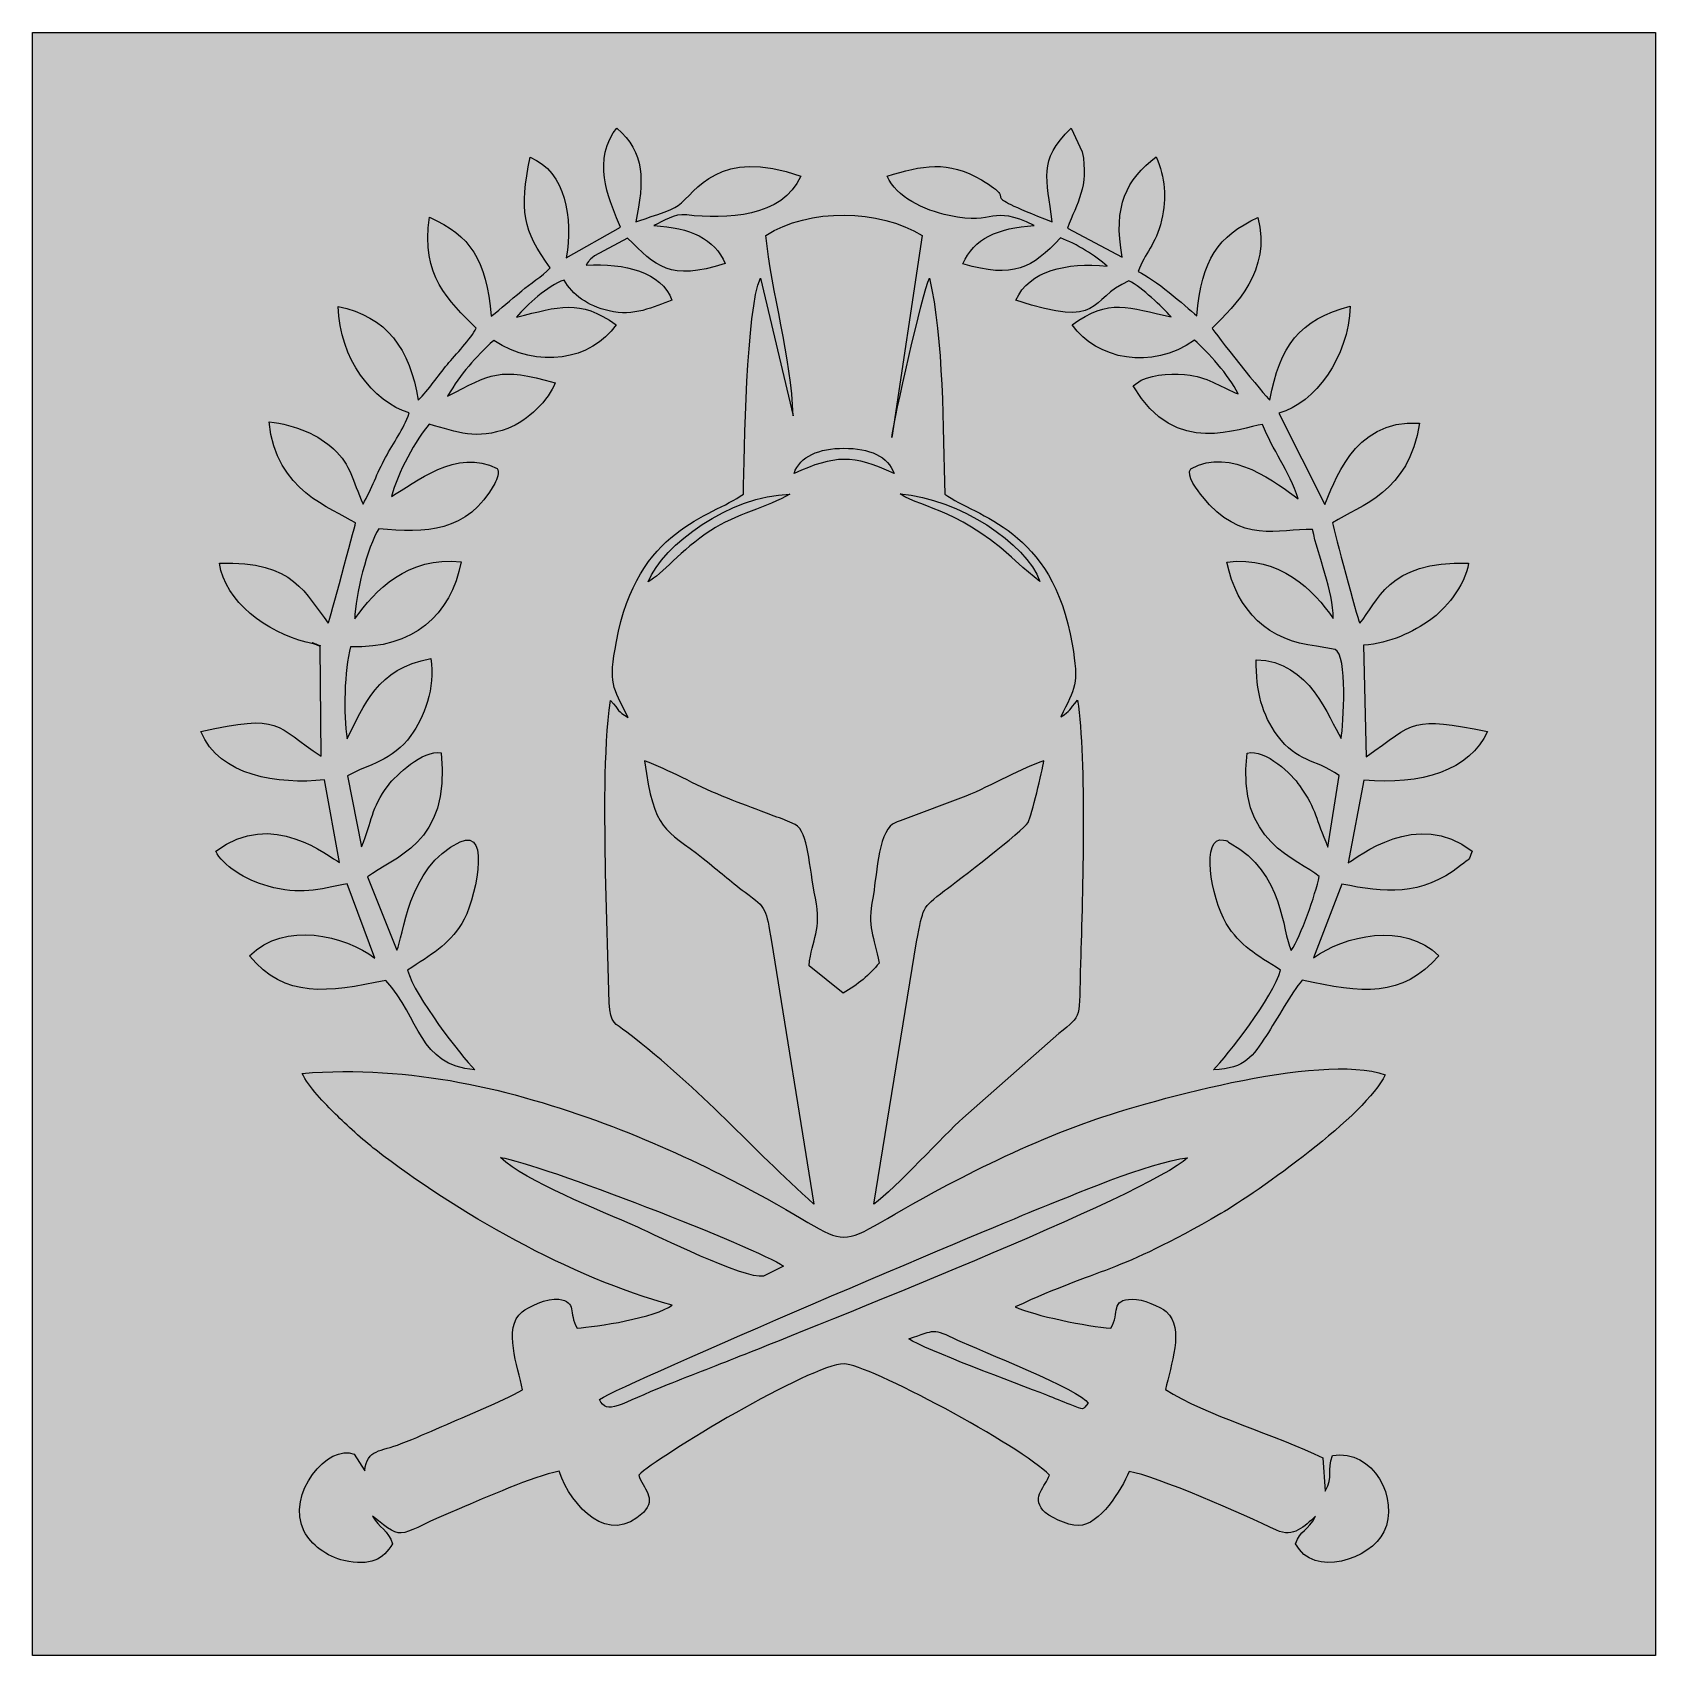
# Model space of a CAD drawing. Header units: centimetres. Extents: x -5.92 to 3.01, y -0.84 to 8.1.
import ezdxf

# ---------------------------------------------------------------- set-up
doc = ezdxf.new("R2010")
doc.units = ezdxf.units.CM
doc.header["$MEASUREMENT"] = 0
doc.layers.add('Capa 1', color=7, linetype='Continuous')

msp = doc.modelspace()

# ---------------------------------------------------------------- hatches: boundary and pattern name
at = {"layer": 'Capa 1', "true_color": 0xfdfdfd}
h = msp.add_hatch(color=7, dxfattribs=at)
edge = h.paths.add_edge_path()
edge.add_spline(control_points=[(-5.92283, -0.83863), (-5.92283, -0.83863), (3.01235, -0.83863), (3.01235, -0.83863), (3.01235, -0.83863), (3.01235, 8.09655), (3.01235, 8.09655), (3.01235, 8.09655), (-5.92283, 8.09655), (-5.92283, 8.09655), (-5.92283, 8.09655), (-5.92283, -0.83863), (-5.92283, -0.83863)], knot_values=[0, 0, 0, 0, 0.25, 0.25, 0.25, 0.5, 0.5, 0.5, 0.75, 0.75, 0.75, 1, 1, 1, 1], degree=3, periodic=1)
at = {"layer": 'Capa 1', "true_color": 0x000000}
h = msp.add_hatch(color=18, dxfattribs=at)
edge = h.paths.add_edge_path()
edge.add_spline(control_points=[(-2.68647, 7.02433), (-2.68647, 7.02433), (-2.98393, 6.85639), (-2.98393, 6.85639), (-2.94765, 7.07334), (-2.9852, 7.32923), (-3.18348, 7.40955), (-3.2419, 7.11387), (-3.22441, 7.00984), (-3.07248, 6.79999), (-3.11815, 6.75353), (-3.18388, 6.71249), (-3.22945, 6.67405), (-3.29638, 6.61758), (-3.33948, 6.58146), (-3.39729, 6.53425), (-3.42752, 6.85027), (-3.50993, 6.9766), (-3.73751, 7.0793), (-3.78601, 6.75315), (-3.6313, 6.62189), (-3.47966, 6.46835), (-3.50799, 6.41207), (-3.59413, 6.32075), (-3.63861, 6.26868), (-3.6922, 6.20595), (-3.73864, 6.13104), (-3.80003, 6.07155), (-3.84377, 6.35435), (-3.9721, 6.53313), (-4.24069, 6.58876), (-4.23197, 6.30072), (-4.04886, 6.06174), (-3.8482, 6.0019), (-3.88216, 5.90806), (-3.93366, 5.84146), (-3.97967, 5.75619), (-4.02524, 5.67172), (-4.05561, 5.58689), (-4.10273, 5.49909), (-4.16415, 5.63783), (-4.16548, 5.70938), (-4.26473, 5.80356), (-4.34372, 5.87851), (-4.47315, 5.93665), (-4.62008, 5.95288), (-4.58042, 5.56604), (-4.27892, 5.48246), (-4.14442, 5.39613), (-4.15148, 5.3617), (-4.28793, 4.85871), (-4.29463, 4.84541), (-4.41867, 5.00111), (-4.47904, 5.191), (-4.89329, 5.17414), (-4.86538, 4.96471), (-4.6284, 4.79246), (-4.41621, 4.74063), (-4.40849, 4.73875), (-4.37313, 4.73033), (-4.36928, 4.72904), (-4.26206, 4.69311), (-4.47017, 4.77266), (-4.33844, 4.71687), (-4.33844, 4.71687), (-4.33333, 4.11209), (-4.33333, 4.11209), (-4.58785, 4.27893), (-4.55171, 4.34994), (-4.99592, 4.24779), (-4.8954, 4.00168), (-4.56855, 3.95494), (-4.31433, 3.98231), (-4.31433, 3.98231), (-4.23202, 3.52727), (-4.23202, 3.52727), (-4.28957, 3.5567), (-4.60244, 3.82659), (-4.91315, 3.58926), (-4.87903, 3.51301), (-4.75178, 3.43145), (-4.62606, 3.39646), (-4.44979, 3.34742), (-4.35075, 3.37739), (-4.18997, 3.40985), (-4.18997, 3.40985), (-4.03739, 3.00122), (-4.03739, 3.00122), (-4.20345, 3.1246), (-4.53178, 3.20772), (-4.72849, 3.01342), (-4.53232, 2.7763), (-4.29911, 2.81122), (-3.97695, 2.87796), (-3.78831, 2.66821), (-3.79818, 2.413), (-3.48789, 2.38491), (-3.5658, 2.46945), (-3.81692, 2.78636), (-3.85817, 2.93401), (-3.72771, 3.02012), (-3.63395, 3.07205), (-3.55925, 3.19085), (-3.48976, 3.30141), (-3.39005, 3.72544), (-3.5691, 3.64015), (-3.8622, 3.50051), (-3.87975, 3.11135), (-3.91739, 3.04383), (-3.91739, 3.04383), (-4.07906, 3.44751), (-4.07906, 3.44751), (-3.9422, 3.5545), (-3.61737, 3.62622), (-3.67339, 4.13139), (-3.77323, 4.14964), (-3.92482, 4.00419), (-3.96323, 3.9529), (-4.06218, 3.82089), (-4.04951, 3.75947), (-4.11157, 3.61261), (-4.11157, 3.61261), (-4.1879, 4.00492), (-4.1879, 4.00492), (-4.07437, 4.06683), (-3.94037, 4.08707), (-3.83941, 4.22595), (-3.7679, 4.32433), (-3.70282, 4.4869), (-3.72998, 4.65031), (-4.02932, 4.59443), (-4.09389, 4.39298), (-4.19107, 4.20712), (-4.21286, 4.34319), (-4.20481, 4.58641), (-4.17231, 4.71511), (-3.82606, 4.70153), (-3.61988, 4.88948), (-3.56247, 5.18185), (-3.85965, 5.21408), (-4.03638, 5.02608), (-4.14822, 4.86816), (-4.14794, 4.9951), (-4.07747, 5.26499), (-4.01666, 5.36382), (-3.76082, 5.33903), (-3.52799, 5.34203), (-3.37752, 5.61332), (-3.36556, 5.63487), (-3.34833, 5.67924), (-3.36516, 5.69571), (-3.58639, 5.81238), (-3.81908, 5.61494), (-3.94574, 5.5428), (-3.91607, 5.66695), (-3.80674, 5.86252), (-3.73868, 5.94005), (-3.58109, 5.89613), (-3.4798, 5.85131), (-3.30529, 5.91665), (-3.19833, 5.9567), (-3.0772, 6.07605), (-3.04528, 6.16763), (-3.35728, 6.25745), (-3.39647, 6.217), (-3.6376, 6.09376), (-3.5623, 6.22349), (-3.48775, 6.30358), (-3.38362, 6.40161), (-3.14047, 6.24148), (-2.84742, 6.29085), (-2.70928, 6.48775), (-2.91601, 6.63242), (-3.02042, 6.58643), (-3.25761, 6.53003), (-3.20187, 6.59469), (-3.08806, 6.70381), (-2.99659, 6.73306), (-2.94802, 6.65203), (-2.87016, 6.593), (-2.74857, 6.56319), (-2.61327, 6.53001), (-2.50511, 6.58601), (-2.40216, 6.62269), (-2.46128, 6.77738), (-2.66046, 6.82759), (-2.87462, 6.8164), (-2.84742, 6.85322), (-2.8697, 6.83237), (-2.828, 6.86687), (-2.828, 6.86687), (-2.6466, 6.96495), (-2.6466, 6.96495), (-2.49034, 6.80991), (-2.41644, 6.72569), (-2.10938, 6.82412), (-2.16747, 6.96251), (-2.30115, 7.0209), (-2.5026, 7.03408), (-2.44634, 7.05723), (-2.39465, 7.10088), (-2.32057, 7.09215), (-2.10889, 7.0672), (-1.79145, 7.07717), (-1.69368, 7.30535), (-2.14402, 7.46787), (-2.26968, 7.21811), (-2.36902, 7.14321), (-2.40305, 7.11753), (-2.55424, 7.07102), (-2.60134, 7.05348), (-2.55574, 7.27705), (-2.54941, 7.4384), (-2.70617, 7.56891), (-2.70617, 7.56891), (-2.72563, 7.54442), (-2.72563, 7.54442), (-2.84235, 7.35631), (-2.73499, 7.15446), (-2.68647, 7.02433)], knot_values=[0, 0, 0, 0, 0.0136986, 0.0136986, 0.0136986, 0.0273973, 0.0273973, 0.0273973, 0.0410959, 0.0410959, 0.0410959, 0.0547945, 0.0547945, 0.0547945, 0.0684932, 0.0684932, 0.0684932, 0.0821918, 0.0821918, 0.0821918, 0.0958904, 0.0958904, 0.0958904, 0.109589, 0.109589, 0.109589, 0.1232877, 0.1232877, 0.1232877, 0.1369863, 0.1369863, 0.1369863, 0.1506849, 0.1506849, 0.1506849, 0.1643836, 0.1643836, 0.1643836, 0.1780822, 0.1780822, 0.1780822, 0.1917808, 0.1917808, 0.1917808, 0.2054795, 0.2054795, 0.2054795, 0.2191781, 0.2191781, 0.2191781, 0.2328767, 0.2328767, 0.2328767, 0.2465753, 0.2465753, 0.2465753, 0.260274, 0.260274, 0.260274, 0.2739726, 0.2739726, 0.2739726, 0.2876712, 0.2876712, 0.2876712, 0.3013699, 0.3013699, 0.3013699, 0.3150685, 0.3150685, 0.3150685, 0.3287671, 0.3287671, 0.3287671, 0.3424658, 0.3424658, 0.3424658, 0.3561644, 0.3561644, 0.3561644, 0.369863, 0.369863, 0.369863, 0.3835616, 0.3835616, 0.3835616, 0.3972603, 0.3972603, 0.3972603, 0.4109589, 0.4109589, 0.4109589, 0.4246575, 0.4246575, 0.4246575, 0.4383562, 0.4383562, 0.4383562, 0.4520548, 0.4520548, 0.4520548, 0.4657534, 0.4657534, 0.4657534, 0.4794521, 0.4794521, 0.4794521, 0.4931507, 0.4931507, 0.4931507, 0.5068493, 0.5068493, 0.5068493, 0.5205479, 0.5205479, 0.5205479, 0.5342466, 0.5342466, 0.5342466, 0.5479452, 0.5479452, 0.5479452, 0.5616438, 0.5616438, 0.5616438, 0.5753425, 0.5753425, 0.5753425, 0.5890411, 0.5890411, 0.5890411, 0.6027397, 0.6027397, 0.6027397, 0.6164384, 0.6164384, 0.6164384, 0.630137, 0.630137, 0.630137, 0.6438356, 0.6438356, 0.6438356, 0.6575342, 0.6575342, 0.6575342, 0.6712329, 0.6712329, 0.6712329, 0.6849315, 0.6849315, 0.6849315, 0.6986301, 0.6986301, 0.6986301, 0.7123288, 0.7123288, 0.7123288, 0.7260274, 0.7260274, 0.7260274, 0.739726, 0.739726, 0.739726, 0.7534247, 0.7534247, 0.7534247, 0.7671233, 0.7671233, 0.7671233, 0.7808219, 0.7808219, 0.7808219, 0.7945205, 0.7945205, 0.7945205, 0.8082192, 0.8082192, 0.8082192, 0.8219178, 0.8219178, 0.8219178, 0.8356164, 0.8356164, 0.8356164, 0.8493151, 0.8493151, 0.8493151, 0.8630137, 0.8630137, 0.8630137, 0.8767123, 0.8767123, 0.8767123, 0.890411, 0.890411, 0.890411, 0.9041096, 0.9041096, 0.9041096, 0.9178082, 0.9178082, 0.9178082, 0.9315068, 0.9315068, 0.9315068, 0.9452055, 0.9452055, 0.9452055, 0.9589041, 0.9589041, 0.9589041, 0.9726027, 0.9726027, 0.9726027, 0.9863014, 0.9863014, 0.9863014, 1, 1, 1, 1], degree=3, periodic=1)
h = msp.add_hatch(color=18, dxfattribs=at)
edge = h.paths.add_edge_path()
edge.add_spline(control_points=[(-0.30975, 7.05341), (-0.78362, 7.24116), (-0.45851, 7.14269), (-0.69805, 7.28495), (-0.88365, 7.39515), (-1.02652, 7.36422), (-1.21744, 7.30528), (-1.16493, 7.19002), (-1.02138, 7.11933), (-0.87567, 7.08838), (-0.61135, 7.03223), (-0.65443, 7.15301), (-0.40795, 7.03347), (-0.61146, 7.02177), (-0.73965, 6.9604), (-0.80077, 6.82271), (-0.52096, 6.7404), (-0.42056, 6.79851), (-0.26388, 6.96523), (-0.17355, 6.93491), (-0.07195, 6.86464), (-0.00669, 6.81075), (-0.23218, 6.83104), (-0.43532, 6.78634), (-0.50886, 6.62307), (-0.02008, 6.45874), (-0.11836, 6.62818), (0.11339, 6.72949), (0.18858, 6.68932), (0.29176, 6.58981), (0.34657, 6.53083), (0.11053, 6.58207), (0.00497, 6.63693), (-0.19909, 6.48665), (-0.06313, 6.29659), (0.23698, 6.23358), (0.47384, 6.40285), (0.54988, 6.33397), (0.66282, 6.21369), (0.715, 6.10682), (0.62905, 6.13991), (0.55794, 6.19413), (0.44959, 6.2101), (0.37239, 6.22148), (0.25187, 6.21667), (0.18145, 6.18179), (0.18145, 6.18179), (0.13752, 6.15067), (0.13752, 6.15067), (0.3662, 5.74878), (0.72996, 5.9257), (0.84954, 5.93827), (0.90135, 5.79939), (0.99577, 5.68518), (1.0449, 5.52826), (0.93432, 5.61083), (0.67232, 5.8211), (0.45459, 5.69397), (0.42209, 5.66126), (0.49645, 5.56893), (0.51746, 5.54254), (0.7305, 5.27533), (0.93636, 5.3637), (1.12417, 5.36102), (1.15376, 5.21304), (1.23939, 5.02564), (1.23767, 4.86957), (1.13223, 5.02608), (0.94295, 5.21649), (0.65309, 5.18108), (0.7052, 4.91047), (0.88625, 4.74527), (1.14682, 4.71823), (1.14682, 4.71823), (1.24844, 4.69881), (1.24844, 4.69881), (1.31868, 4.67372), (1.29372, 4.28667), (1.28167, 4.20947), (1.21272, 4.32288), (1.11033, 4.63638), (0.81444, 4.64349), (0.81073, 4.46988), (0.84795, 4.33721), (0.93024, 4.22729), (1.04567, 4.07312), (1.12757, 4.10391), (1.27083, 4.00623), (1.27083, 4.00623), (1.2092, 3.61151), (1.2092, 3.61151), (1.13721, 3.77439), (1.15186, 3.80776), (1.05191, 3.95178), (1.01497, 4.00501), (0.86587, 4.15607), (0.76462, 4.12952), (0.69851, 3.63719), (1.04907, 3.54374), (1.1611, 3.45026), (1.14009, 3.35166), (1.06047, 3.12071), (1.00691, 3.04325), (0.95273, 3.1508), (0.96983, 3.4659), (0.67122, 3.6341), (0.63827, 3.65267), (0.67473, 3.64259), (0.63404, 3.65054), (0.50799, 3.67516), (0.56341, 3.33527), (0.6495, 3.19221), (0.72649, 3.06433), (0.81211, 3.0228), (0.94804, 2.93401), (0.90749, 2.78774), (0.65414, 2.46105), (0.57804, 2.38545), (0.75895, 2.39408), (0.79342, 2.46044), (0.86983, 2.57489), (0.92766, 2.6615), (1.00784, 2.81068), (1.06647, 2.87857), (1.39581, 2.80864), (1.61595, 2.77913), (1.81919, 3.01342), (1.63016, 3.20235), (1.29576, 3.12514), (1.12893, 3.00153), (1.12893, 3.00153), (1.28566, 3.40865), (1.28566, 3.40865), (1.52132, 3.36058), (1.71802, 3.33811), (1.93926, 3.51025), (1.99744, 3.55551), (1.97896, 3.53229), (2.00317, 3.58926), (1.70141, 3.82861), (1.37083, 3.55079), (1.31968, 3.52601), (1.31968, 3.52601), (1.40707, 3.98118), (1.40707, 3.98118), (1.71668, 3.94992), (1.99282, 4.03383), (2.08741, 4.24856), (1.66811, 4.33163), (1.6929, 4.30353), (1.41872, 4.10848), (1.41872, 4.10848), (1.40526, 4.72316), (1.40526, 4.72316), (1.55137, 4.73495), (1.67571, 4.79403), (1.77594, 4.86546), (1.84548, 4.91504), (1.96384, 5.04588), (1.98321, 5.17484), (1.53277, 5.19004), (1.48176, 4.95599), (1.38415, 4.84541), (1.36757, 4.88099), (1.24637, 5.34233), (1.23406, 5.39613), (1.3914, 5.49796), (1.65336, 5.55983), (1.71274, 5.94648), (1.33793, 5.96946), (1.24079, 5.5977), (1.19098, 5.49848), (1.19098, 5.49848), (0.93944, 6.00009), (0.93944, 6.00009), (1.13791, 6.05848), (1.32065, 6.3037), (1.33162, 6.58976), (1.05191, 6.51683), (0.9426, 6.37086), (0.88965, 6.07225), (0.86247, 6.0931), (0.58132, 6.44774), (0.57089, 6.46835), (0.70229, 6.59858), (0.89617, 6.78062), (0.82375, 7.0785), (0.6029, 6.97421), (0.51463, 6.8498), (0.48775, 6.5362), (0.41951, 6.59495), (0.25396, 6.74082), (0.16435, 6.78005), (0.19903, 6.88256), (0.26078, 6.92536), (0.29329, 7.06307), (0.32314, 7.18955), (0.31228, 7.29548), (0.26332, 7.41255), (0.10051, 7.28556), (0.02474, 7.14494), (0.0761, 6.85939), (0.0761, 6.85939), (-0.22577, 7.01936), (-0.22577, 7.01936), (-0.17244, 7.15946), (-0.10678, 7.24553), (-0.1432, 7.43959), (-0.1432, 7.43959), (-0.20431, 7.56907), (-0.20431, 7.56907), (-0.39336, 7.38842), (-0.33478, 7.29541), (-0.30975, 7.05341)], knot_values=[0, 0, 0, 0, 0.0140845, 0.0140845, 0.0140845, 0.028169, 0.028169, 0.028169, 0.0422535, 0.0422535, 0.0422535, 0.056338, 0.056338, 0.056338, 0.0704225, 0.0704225, 0.0704225, 0.084507, 0.084507, 0.084507, 0.0985915, 0.0985915, 0.0985915, 0.1126761, 0.1126761, 0.1126761, 0.1267606, 0.1267606, 0.1267606, 0.1408451, 0.1408451, 0.1408451, 0.1549296, 0.1549296, 0.1549296, 0.1690141, 0.1690141, 0.1690141, 0.1830986, 0.1830986, 0.1830986, 0.1971831, 0.1971831, 0.1971831, 0.2112676, 0.2112676, 0.2112676, 0.2253521, 0.2253521, 0.2253521, 0.2394366, 0.2394366, 0.2394366, 0.2535211, 0.2535211, 0.2535211, 0.2676056, 0.2676056, 0.2676056, 0.2816901, 0.2816901, 0.2816901, 0.2957746, 0.2957746, 0.2957746, 0.3098592, 0.3098592, 0.3098592, 0.3239437, 0.3239437, 0.3239437, 0.3380282, 0.3380282, 0.3380282, 0.3521127, 0.3521127, 0.3521127, 0.3661972, 0.3661972, 0.3661972, 0.3802817, 0.3802817, 0.3802817, 0.3943662, 0.3943662, 0.3943662, 0.4084507, 0.4084507, 0.4084507, 0.4225352, 0.4225352, 0.4225352, 0.4366197, 0.4366197, 0.4366197, 0.4507042, 0.4507042, 0.4507042, 0.4647887, 0.4647887, 0.4647887, 0.4788732, 0.4788732, 0.4788732, 0.4929577, 0.4929577, 0.4929577, 0.5070423, 0.5070423, 0.5070423, 0.5211268, 0.5211268, 0.5211268, 0.5352113, 0.5352113, 0.5352113, 0.5492958, 0.5492958, 0.5492958, 0.5633803, 0.5633803, 0.5633803, 0.5774648, 0.5774648, 0.5774648, 0.5915493, 0.5915493, 0.5915493, 0.6056338, 0.6056338, 0.6056338, 0.6197183, 0.6197183, 0.6197183, 0.6338028, 0.6338028, 0.6338028, 0.6478873, 0.6478873, 0.6478873, 0.6619718, 0.6619718, 0.6619718, 0.6760563, 0.6760563, 0.6760563, 0.6901408, 0.6901408, 0.6901408, 0.7042254, 0.7042254, 0.7042254, 0.7183099, 0.7183099, 0.7183099, 0.7323944, 0.7323944, 0.7323944, 0.7464789, 0.7464789, 0.7464789, 0.7605634, 0.7605634, 0.7605634, 0.7746479, 0.7746479, 0.7746479, 0.7887324, 0.7887324, 0.7887324, 0.8028169, 0.8028169, 0.8028169, 0.8169014, 0.8169014, 0.8169014, 0.8309859, 0.8309859, 0.8309859, 0.8450704, 0.8450704, 0.8450704, 0.8591549, 0.8591549, 0.8591549, 0.8732394, 0.8732394, 0.8732394, 0.8873239, 0.8873239, 0.8873239, 0.9014085, 0.9014085, 0.9014085, 0.915493, 0.915493, 0.915493, 0.9295775, 0.9295775, 0.9295775, 0.943662, 0.943662, 0.943662, 0.9577465, 0.9577465, 0.9577465, 0.971831, 0.971831, 0.971831, 0.9859155, 0.9859155, 0.9859155, 1, 1, 1, 1], degree=3, periodic=1)
h = msp.add_hatch(color=18, dxfattribs=at)
edge = h.paths.add_edge_path()
edge.add_spline(control_points=[(-1.88568, 6.97876), (-1.85521, 6.67206), (-1.74389, 6.30351), (-1.73565, 5.98604), (-1.73565, 5.98604), (-1.91565, 6.74349), (-1.91565, 6.74349), (-1.99295, 6.5759), (-2.00373, 5.789), (-2.00899, 5.555), (-2.19121, 5.42446), (-2.59198, 5.37062), (-2.7083, 4.74344), (-2.75269, 4.50419), (-2.72863, 4.50081), (-2.64425, 4.32565), (-2.70598, 4.36028), (-2.68844, 4.36343), (-2.74017, 4.41898), (-2.78109, 4.14371), (-2.77099, 3.75684), (-2.76857, 3.47012), (-2.76857, 3.47012), (-2.74793, 2.75451), (-2.74793, 2.75451), (-2.73841, 2.63556), (-2.71859, 2.64518), (-2.65063, 2.59267), (-2.22397, 2.26298), (-1.97336, 1.95932), (-1.62041, 1.64711), (-1.62041, 1.64711), (-1.85388, 3.09229), (-1.85388, 3.09229), (-1.8876, 3.27312), (-1.87594, 3.27329), (-1.99907, 3.36346), (-2.08567, 3.42692), (-2.1398, 3.47716), (-2.2304, 3.54857), (-2.44104, 3.71461), (-2.50012, 3.69448), (-2.55309, 4.08674), (-2.41829, 4.03688), (-2.27859, 3.95529), (-2.12533, 3.89218), (-2.04911, 3.86081), (-1.98568, 3.83827), (-1.91042, 3.80949), (-1.87247, 3.79498), (-1.835, 3.78116), (-1.7948, 3.76672), (-1.7948, 3.76672), (-1.72332, 3.73679), (-1.72332, 3.73679), (-1.64961, 3.69366), (-1.64912, 3.50814), (-1.61263, 3.3314), (-1.57571, 3.1526), (-1.6327, 3.1091), (-1.64778, 2.95877), (-1.64778, 2.95877), (-1.45934, 2.80847), (-1.45934, 2.80847), (-1.37801, 2.85542), (-1.31591, 2.90704), (-1.262, 2.97371), (-1.2892, 3.11876), (-1.32909, 3.17547), (-1.29713, 3.33042), (-1.27696, 3.42812), (-1.26805, 3.69057), (-1.18744, 3.73757), (-1.17595, 3.74425), (-1.14924, 3.75598), (-1.1313, 3.76254), (-1.1313, 3.76254), (-0.78484, 3.89169), (-0.78484, 3.89169), (-0.64833, 3.94863), (-0.46578, 4.05267), (-0.35464, 4.08667), (-0.36435, 4.02781), (-0.42068, 3.79031), (-0.44214, 3.748), (-0.46531, 3.70236), (-0.83519, 3.42247), (-0.90117, 3.37228), (-1.03254, 3.27233), (-1.01606, 3.28328), (-1.05546, 3.09067), (-1.05546, 3.09067), (-1.2907, 1.64657), (-1.2907, 1.64657), (-1.1706, 1.73341), (-0.90213, 2.03029), (-0.80079, 2.12039), (-0.80079, 2.12039), (-0.27317, 2.58554), (-0.27317, 2.58554), (-0.13727, 2.69393), (-0.16384, 2.65643), (-0.15347, 2.97449), (-0.1409, 3.35919), (-0.11883, 4.08313), (-0.16961, 4.41992), (-0.21813, 4.3676), (-0.20523, 4.36404), (-0.26224, 4.3286), (-0.18236, 4.48925), (-0.16083, 4.50475), (-0.19866, 4.72836), (-0.30696, 5.36851), (-0.728, 5.42875), (-0.90018, 5.555), (-0.9113, 5.90738), (-0.90635, 6.41653), (-0.9851, 6.74368), (-1.02253, 6.66298), (-1.18052, 5.96848), (-1.19185, 5.86648), (-1.19185, 5.86648), (-1.02443, 6.97923), (-1.02443, 6.97923), (-1.26216, 7.12494), (-1.6471, 7.13143), (-1.88568, 6.97876)], knot_values=[0, 0, 0, 0, 0.0238095, 0.0238095, 0.0238095, 0.047619, 0.047619, 0.047619, 0.0714286, 0.0714286, 0.0714286, 0.0952381, 0.0952381, 0.0952381, 0.1190476, 0.1190476, 0.1190476, 0.1428571, 0.1428571, 0.1428571, 0.1666667, 0.1666667, 0.1666667, 0.1904762, 0.1904762, 0.1904762, 0.2142857, 0.2142857, 0.2142857, 0.2380952, 0.2380952, 0.2380952, 0.2619048, 0.2619048, 0.2619048, 0.2857143, 0.2857143, 0.2857143, 0.3095238, 0.3095238, 0.3095238, 0.3333333, 0.3333333, 0.3333333, 0.3571429, 0.3571429, 0.3571429, 0.3809524, 0.3809524, 0.3809524, 0.4047619, 0.4047619, 0.4047619, 0.4285714, 0.4285714, 0.4285714, 0.452381, 0.452381, 0.452381, 0.4761905, 0.4761905, 0.4761905, 0.5, 0.5, 0.5, 0.5238095, 0.5238095, 0.5238095, 0.547619, 0.547619, 0.547619, 0.5714286, 0.5714286, 0.5714286, 0.5952381, 0.5952381, 0.5952381, 0.6190476, 0.6190476, 0.6190476, 0.6428571, 0.6428571, 0.6428571, 0.6666667, 0.6666667, 0.6666667, 0.6904762, 0.6904762, 0.6904762, 0.7142857, 0.7142857, 0.7142857, 0.7380952, 0.7380952, 0.7380952, 0.7619048, 0.7619048, 0.7619048, 0.7857143, 0.7857143, 0.7857143, 0.8095238, 0.8095238, 0.8095238, 0.8333333, 0.8333333, 0.8333333, 0.8571429, 0.8571429, 0.8571429, 0.8809524, 0.8809524, 0.8809524, 0.9047619, 0.9047619, 0.9047619, 0.9285714, 0.9285714, 0.9285714, 0.952381, 0.952381, 0.952381, 0.9761905, 0.9761905, 0.9761905, 1, 1, 1, 1], degree=3, periodic=1)
at = {"layer": 'Capa 1', "true_color": 0xececec}
h = msp.add_hatch(color=7, dxfattribs=at)
edge = h.paths.add_edge_path()
edge.add_spline(control_points=[(-1.73047, 5.66951), (-1.50367, 5.76862), (-1.4073, 5.77565), (-1.17952, 5.66768), (-1.21106, 5.76344), (-1.31605, 5.80767), (-1.45529, 5.8076), (-1.59405, 5.80755), (-1.69731, 5.76334), (-1.73047, 5.66951)], knot_values=[0, 0, 0, 0, 0.3333333, 0.3333333, 0.3333333, 0.6666667, 0.6666667, 0.6666667, 1, 1, 1, 1], degree=3, periodic=1)
h = msp.add_hatch(color=7, dxfattribs=at)
edge = h.paths.add_edge_path()
edge.add_spline(control_points=[(-2.53339, 5.07207), (-2.45532, 5.11354), (-2.35795, 5.24405), (-2.18905, 5.35504), (-2.05296, 5.44451), (-1.87655, 5.48363), (-1.75324, 5.55457), (-2.08293, 5.54639), (-2.45098, 5.2781), (-2.53339, 5.07207)], knot_values=[0, 0, 0, 0, 0.3333333, 0.3333333, 0.3333333, 0.6666667, 0.6666667, 0.6666667, 1, 1, 1, 1], degree=3, periodic=1)
h = msp.add_hatch(color=7, dxfattribs=at)
edge = h.paths.add_edge_path()
edge.add_spline(control_points=[(-0.3769, 5.0735), (-0.45178, 5.28706), (-0.82485, 5.53023), (-1.146, 5.556), (-1.01106, 5.46996), (-0.81528, 5.47971), (-0.46991, 5.1504), (-0.46991, 5.1504), (-0.3769, 5.0735), (-0.3769, 5.0735)], knot_values=[0, 0, 0, 0, 0.3333333, 0.3333333, 0.3333333, 0.6666667, 0.6666667, 0.6666667, 1, 1, 1, 1], degree=3, periodic=1)
at = {"layer": 'Capa 1', "true_color": 0x000000}
h = msp.add_hatch(color=18, dxfattribs=at)
edge = h.paths.add_edge_path()
edge.add_spline(control_points=[(-4.43832, 2.36622), (-4.40505, 2.29469), (-4.31286, 2.19914), (-4.25366, 2.14108), (-4.1948, 2.08331), (-4.10479, 1.99973), (-4.03333, 1.94455), (-3.59164, 1.60346), (-2.96261, 1.24085), (-2.40162, 1.09083), (-2.48942, 1.02162), (-2.8215, 0.96968), (-2.92457, 0.9641), (-2.97474, 1.04815), (-2.92288, 1.10856), (-3.02591, 1.12279), (-3.08761, 1.13131), (-3.19652, 1.07938), (-3.22757, 1.05338), (-3.33472, 0.9637), (-3.24926, 0.75345), (-3.22476, 0.62416), (-3.3465, 0.55516), (-3.52672, 0.48483), (-3.66887, 0.42231), (-3.7482, 0.38739), (-3.81256, 0.35948), (-3.89241, 0.32789), (-4.00885, 0.28181), (-4.0796, 0.30099), (-4.09374, 0.17841), (-4.09374, 0.17841), (-4.15261, 0.26924), (-4.15261, 0.26924), (-4.29048, 0.33082), (-4.53173, 0.05247), (-4.42693, -0.15667), (-4.39276, -0.22489), (-4.29925, -0.29565), (-4.20842, -0.31539), (-4.06145, -0.34736), (-3.99006, -0.3104), (-3.94105, -0.22309), (-3.96176, -0.15123), (-4.0156, -0.13331), (-4.05029, -0.07142), (-3.86589, -0.2229), (-3.92144, -0.1721), (-3.57384, -0.03041), (-3.42464, 0.0304), (-3.17572, 0.14537), (-3.023, 0.17613), (-2.95469, -0.02339), (-2.74784, -0.23716), (-2.55983, -0.05067), (-2.48342, 0.02513), (-2.56348, 0.08376), (-2.5852, 0.15416), (-2.48717, 0.25322), (-1.63709, 0.76621), (-1.45491, 0.76686), (-1.32583, 0.76733), (-0.47861, 0.31415), (-0.32404, 0.15416), (-0.34524, 0.09171), (-0.42282, 0.03765), (-0.35997, -0.03887), (-0.33518, -0.06906), (-0.22523, -0.12494), (-0.16442, -0.12349), (-0.04777, -0.1207), (0.07171, 0.07213), (0.11393, 0.17466), (0.2621, 0.1502), (0.75234, -0.06502), (0.92576, -0.14814), (1.01859, -0.19262), (1.08101, -0.12682), (1.14011, -0.07206), (1.10057, -0.15414), (1.05341, -0.14767), (1.03085, -0.22309), (1.12895, -0.41572), (1.44346, -0.30796), (1.51722, -0.15782), (1.60488, 0.0207), (1.45723, 0.30177), (1.2343, 0.26253), (1.2009, 0.17468), (1.24253, 0.15085), (1.19375, 0.06645), (1.19375, 0.06645), (1.18165, 0.24933), (1.18165, 0.24933), (0.92827, 0.37412), (0.53318, 0.48481), (0.31468, 0.62594), (0.34172, 0.75699), (0.42286, 0.96283), (0.31899, 1.05455), (0.28712, 1.08269), (0.18703, 1.12519), (0.13187, 1.12364), (0.00872, 1.12017), (0.06564, 1.04984), (0.01409, 0.9637), (-0.11255, 0.9713), (-0.41027, 1.03382), (-0.51341, 1.08021), (-0.03546, 1.30171), (0.03112, 1.25345), (0.61915, 1.59439), (0.81681, 1.709), (1.42456, 2.13955), (1.52334, 2.35817), (1.16849, 2.4862), (0.17884, 2.20503), (-0.13497, 2.09084), (-0.37204, 2.00456), (-0.60307, 1.89729), (-0.80923, 1.7919), (-1.66966, 1.35201), (-1.24694, 1.36128), (-2.08703, 1.78573), (-2.31675, 1.9018), (-2.52889, 1.99961), (-2.77525, 2.09037), (-3.28634, 2.27865), (-3.83383, 2.4142), (-4.43832, 2.36622)], knot_values=[0, 0, 0, 0, 0.0232558, 0.0232558, 0.0232558, 0.0465116, 0.0465116, 0.0465116, 0.0697674, 0.0697674, 0.0697674, 0.0930233, 0.0930233, 0.0930233, 0.1162791, 0.1162791, 0.1162791, 0.1395349, 0.1395349, 0.1395349, 0.1627907, 0.1627907, 0.1627907, 0.1860465, 0.1860465, 0.1860465, 0.2093023, 0.2093023, 0.2093023, 0.2325581, 0.2325581, 0.2325581, 0.255814, 0.255814, 0.255814, 0.2790698, 0.2790698, 0.2790698, 0.3023256, 0.3023256, 0.3023256, 0.3255814, 0.3255814, 0.3255814, 0.3488372, 0.3488372, 0.3488372, 0.372093, 0.372093, 0.372093, 0.3953488, 0.3953488, 0.3953488, 0.4186047, 0.4186047, 0.4186047, 0.4418605, 0.4418605, 0.4418605, 0.4651163, 0.4651163, 0.4651163, 0.4883721, 0.4883721, 0.4883721, 0.5116279, 0.5116279, 0.5116279, 0.5348837, 0.5348837, 0.5348837, 0.5581395, 0.5581395, 0.5581395, 0.5813953, 0.5813953, 0.5813953, 0.6046512, 0.6046512, 0.6046512, 0.627907, 0.627907, 0.627907, 0.6511628, 0.6511628, 0.6511628, 0.6744186, 0.6744186, 0.6744186, 0.6976744, 0.6976744, 0.6976744, 0.7209302, 0.7209302, 0.7209302, 0.744186, 0.744186, 0.744186, 0.7674419, 0.7674419, 0.7674419, 0.7906977, 0.7906977, 0.7906977, 0.8139535, 0.8139535, 0.8139535, 0.8372093, 0.8372093, 0.8372093, 0.8604651, 0.8604651, 0.8604651, 0.8837209, 0.8837209, 0.8837209, 0.9069767, 0.9069767, 0.9069767, 0.9302326, 0.9302326, 0.9302326, 0.9534884, 0.9534884, 0.9534884, 0.9767442, 0.9767442, 0.9767442, 1, 1, 1, 1], degree=3, periodic=1)
at = {"layer": 'Capa 1', "true_color": 0xfdfdfd}
h = msp.add_hatch(color=7, dxfattribs=at)
edge = h.paths.add_edge_path()
edge.add_spline(control_points=[(-1.78849, 1.30581), (-1.9341, 1.40565), (-3.13217, 1.87236), (-3.34546, 1.90273), (-3.2074, 1.77192), (-2.80394, 1.61479), (-2.59088, 1.51962), (-2.48802, 1.47368), (-2.00366, 1.23208), (-1.89825, 1.24927), (-1.89825, 1.24927), (-1.78849, 1.30581), (-1.78849, 1.30581)], knot_values=[0, 0, 0, 0, 0.25, 0.25, 0.25, 0.5, 0.5, 0.5, 0.75, 0.75, 0.75, 1, 1, 1, 1], degree=3, periodic=1)
h = msp.add_hatch(color=7, dxfattribs=at)
edge = h.paths.add_edge_path()
edge.add_spline(control_points=[(-2.80091, 0.57153), (-2.76172, 0.47981), (-2.69045, 0.54752), (-2.42868, 0.65111), (-2.28799, 0.7068), (-2.14273, 0.763), (-2.00132, 0.81942), (-1.67855, 0.94822), (0.23454, 1.70297), (0.43529, 1.90203), (0.22235, 1.87621), (-0.20188, 1.69331), (-0.40952, 1.6105), (-0.63836, 1.51925), (-2.62709, 0.67786), (-2.80091, 0.57153)], knot_values=[0, 0, 0, 0, 0.2, 0.2, 0.2, 0.4, 0.4, 0.4, 0.6, 0.6, 0.6, 0.8, 0.8, 0.8, 1, 1, 1, 1], degree=3, periodic=1)
h = msp.add_hatch(color=7, dxfattribs=at)
edge = h.paths.add_edge_path()
edge.add_spline(control_points=[(-1.09854, 0.90509), (-1.00979, 0.84447), (-0.50938, 0.66168), (-0.33926, 0.59494), (-0.29324, 0.5769), (-0.25551, 0.55988), (-0.2094, 0.54271), (-0.12873, 0.51267), (-0.14493, 0.5099), (-0.11105, 0.55129), (-0.14571, 0.62034), (-0.71951, 0.84564), (-0.83065, 0.89834), (-0.97246, 0.96557), (-0.94802, 0.95448), (-1.09854, 0.90509)], knot_values=[0, 0, 0, 0, 0.2, 0.2, 0.2, 0.4, 0.4, 0.4, 0.6, 0.6, 0.6, 0.8, 0.8, 0.8, 1, 1, 1, 1], degree=3, periodic=1)

# ---------------------------------------------------------------- linework, layer by layer
at = {"layer": 'Capa 1', "color": 7}
for points, knots in [([(-5.92283, -0.83863), (-5.92283, -0.83863), (3.01235, -0.83863), (3.01235, -0.83863), (3.01235, -0.83863), (3.01235, 8.09655), (3.01235, 8.09655), (3.01235, 8.09655), (-5.92283, 8.09655), (-5.92283, 8.09655), (-5.92283, 8.09655), (-5.92283, -0.83863), (-5.92283, -0.83863)], [0, 0, 0, 0, 0.25, 0.25, 0.25, 0.5, 0.5, 0.5, 0.75, 0.75, 0.75, 1, 1, 1, 1]), ([(-1.73047, 5.66951), (-1.50367, 5.76862), (-1.4073, 5.77565), (-1.17952, 5.66768), (-1.21106, 5.76344), (-1.31605, 5.80767), (-1.45529, 5.8076), (-1.59405, 5.80755), (-1.69731, 5.76334), (-1.73047, 5.66951)], [0, 0, 0, 0, 0.3333333, 0.3333333, 0.3333333, 0.6666667, 0.6666667, 0.6666667, 1, 1, 1, 1]), ([(-2.53339, 5.07207), (-2.45532, 5.11354), (-2.35795, 5.24405), (-2.18905, 5.35504), (-2.05296, 5.44451), (-1.87655, 5.48363), (-1.75324, 5.55457), (-2.08293, 5.54639), (-2.45098, 5.2781), (-2.53339, 5.07207)], [0, 0, 0, 0, 0.3333333, 0.3333333, 0.3333333, 0.6666667, 0.6666667, 0.6666667, 1, 1, 1, 1]), ([(-0.3769, 5.0735), (-0.45178, 5.28706), (-0.82485, 5.53023), (-1.146, 5.556), (-1.01106, 5.46996), (-0.81528, 5.47971), (-0.46991, 5.1504), (-0.46991, 5.1504), (-0.3769, 5.0735), (-0.3769, 5.0735)], [0, 0, 0, 0, 0.3333333, 0.3333333, 0.3333333, 0.6666667, 0.6666667, 0.6666667, 1, 1, 1, 1]), ([(-1.78849, 1.30581), (-1.9341, 1.40565), (-3.13217, 1.87236), (-3.34546, 1.90273), (-3.2074, 1.77192), (-2.80394, 1.61479), (-2.59088, 1.51962), (-2.48802, 1.47368), (-2.00366, 1.23208), (-1.89825, 1.24927), (-1.89825, 1.24927), (-1.78849, 1.30581), (-1.78849, 1.30581)], [0, 0, 0, 0, 0.25, 0.25, 0.25, 0.5, 0.5, 0.5, 0.75, 0.75, 0.75, 1, 1, 1, 1]), ([(-2.80091, 0.57153), (-2.76172, 0.47981), (-2.69045, 0.54752), (-2.42868, 0.65111), (-2.28799, 0.7068), (-2.14273, 0.763), (-2.00132, 0.81942), (-1.67855, 0.94822), (0.23454, 1.70297), (0.43529, 1.90203), (0.22235, 1.87621), (-0.20188, 1.69331), (-0.40952, 1.6105), (-0.63836, 1.51925), (-2.62709, 0.67786), (-2.80091, 0.57153)], [0, 0, 0, 0, 0.2, 0.2, 0.2, 0.4, 0.4, 0.4, 0.6, 0.6, 0.6, 0.8, 0.8, 0.8, 1, 1, 1, 1]), ([(-1.09854, 0.90509), (-1.00979, 0.84447), (-0.50938, 0.66168), (-0.33926, 0.59494), (-0.29324, 0.5769), (-0.25551, 0.55988), (-0.2094, 0.54271), (-0.12873, 0.51267), (-0.14493, 0.5099), (-0.11105, 0.55129), (-0.14571, 0.62034), (-0.71951, 0.84564), (-0.83065, 0.89834), (-0.97246, 0.96557), (-0.94802, 0.95448), (-1.09854, 0.90509)], [0, 0, 0, 0, 0.2, 0.2, 0.2, 0.4, 0.4, 0.4, 0.6, 0.6, 0.6, 0.8, 0.8, 0.8, 1, 1, 1, 1])]:
    msp.add_open_spline(points, degree=3, knots=knots, dxfattribs=at)
at = {"layer": 'Capa 1'}
for points, knots in [([(-2.68647, 7.02433), (-2.68647, 7.02433), (-2.98393, 6.85639), (-2.98393, 6.85639), (-2.94765, 7.07334), (-2.9852, 7.32923), (-3.18348, 7.40955), (-3.2419, 7.11387), (-3.22441, 7.00984), (-3.07248, 6.79999), (-3.11815, 6.75353), (-3.18388, 6.71249), (-3.22945, 6.67405), (-3.29638, 6.61758), (-3.33948, 6.58146), (-3.39729, 6.53425), (-3.42752, 6.85027), (-3.50993, 6.9766), (-3.73751, 7.0793), (-3.78601, 6.75315), (-3.6313, 6.62189), (-3.47966, 6.46835), (-3.50799, 6.41207), (-3.59413, 6.32075), (-3.63861, 6.26868), (-3.6922, 6.20595), (-3.73864, 6.13104), (-3.80003, 6.07155), (-3.84377, 6.35435), (-3.9721, 6.53313), (-4.24069, 6.58876), (-4.23197, 6.30072), (-4.04886, 6.06174), (-3.8482, 6.0019), (-3.88216, 5.90806), (-3.93366, 5.84146), (-3.97967, 5.75619), (-4.02524, 5.67172), (-4.05561, 5.58689), (-4.10273, 5.49909), (-4.16415, 5.63783), (-4.16548, 5.70938), (-4.26473, 5.80356), (-4.34372, 5.87851), (-4.47315, 5.93665), (-4.62008, 5.95288), (-4.58042, 5.56604), (-4.27892, 5.48246), (-4.14442, 5.39613), (-4.15148, 5.3617), (-4.28793, 4.85871), (-4.29463, 4.84541), (-4.41867, 5.00111), (-4.47904, 5.191), (-4.89329, 5.17414), (-4.86538, 4.96471), (-4.6284, 4.79246), (-4.41621, 4.74063), (-4.40849, 4.73875), (-4.37313, 4.73033), (-4.36928, 4.72904), (-4.26206, 4.69311), (-4.47017, 4.77266), (-4.33844, 4.71687), (-4.33844, 4.71687), (-4.33333, 4.11209), (-4.33333, 4.11209), (-4.58785, 4.27893), (-4.55171, 4.34994), (-4.99592, 4.24779), (-4.8954, 4.00168), (-4.56855, 3.95494), (-4.31433, 3.98231), (-4.31433, 3.98231), (-4.23202, 3.52727), (-4.23202, 3.52727), (-4.28957, 3.5567), (-4.60244, 3.82659), (-4.91315, 3.58926), (-4.87903, 3.51301), (-4.75178, 3.43145), (-4.62606, 3.39646), (-4.44979, 3.34742), (-4.35075, 3.37739), (-4.18997, 3.40985), (-4.18997, 3.40985), (-4.03739, 3.00122), (-4.03739, 3.00122), (-4.20345, 3.1246), (-4.53178, 3.20772), (-4.72849, 3.01342), (-4.53232, 2.7763), (-4.29911, 2.81122), (-3.97695, 2.87796), (-3.78831, 2.66821), (-3.79818, 2.413), (-3.48789, 2.38491), (-3.5658, 2.46945), (-3.81692, 2.78636), (-3.85817, 2.93401), (-3.72771, 3.02012), (-3.63395, 3.07205), (-3.55925, 3.19085), (-3.48976, 3.30141), (-3.39005, 3.72544), (-3.5691, 3.64015), (-3.8622, 3.50051), (-3.87975, 3.11135), (-3.91739, 3.04383), (-3.91739, 3.04383), (-4.07906, 3.44751), (-4.07906, 3.44751), (-3.9422, 3.5545), (-3.61737, 3.62622), (-3.67339, 4.13139), (-3.77323, 4.14964), (-3.92482, 4.00419), (-3.96323, 3.9529), (-4.06218, 3.82089), (-4.04951, 3.75947), (-4.11157, 3.61261), (-4.11157, 3.61261), (-4.1879, 4.00492), (-4.1879, 4.00492), (-4.07437, 4.06683), (-3.94037, 4.08707), (-3.83941, 4.22595), (-3.7679, 4.32433), (-3.70282, 4.4869), (-3.72998, 4.65031), (-4.02932, 4.59443), (-4.09389, 4.39298), (-4.19107, 4.20712), (-4.21286, 4.34319), (-4.20481, 4.58641), (-4.17231, 4.71511), (-3.82606, 4.70153), (-3.61988, 4.88948), (-3.56247, 5.18185), (-3.85965, 5.21408), (-4.03638, 5.02608), (-4.14822, 4.86816), (-4.14794, 4.9951), (-4.07747, 5.26499), (-4.01666, 5.36382), (-3.76082, 5.33903), (-3.52799, 5.34203), (-3.37752, 5.61332), (-3.36556, 5.63487), (-3.34833, 5.67924), (-3.36516, 5.69571), (-3.58639, 5.81238), (-3.81908, 5.61494), (-3.94574, 5.5428), (-3.91607, 5.66695), (-3.80674, 5.86252), (-3.73868, 5.94005), (-3.58109, 5.89613), (-3.4798, 5.85131), (-3.30529, 5.91665), (-3.19833, 5.9567), (-3.0772, 6.07605), (-3.04528, 6.16763), (-3.35728, 6.25745), (-3.39647, 6.217), (-3.6376, 6.09376), (-3.5623, 6.22349), (-3.48775, 6.30358), (-3.38362, 6.40161), (-3.14047, 6.24148), (-2.84742, 6.29085), (-2.70928, 6.48775), (-2.91601, 6.63242), (-3.02042, 6.58643), (-3.25761, 6.53003), (-3.20187, 6.59469), (-3.08806, 6.70381), (-2.99659, 6.73306), (-2.94802, 6.65203), (-2.87016, 6.593), (-2.74857, 6.56319), (-2.61327, 6.53001), (-2.50511, 6.58601), (-2.40216, 6.62269), (-2.46128, 6.77738), (-2.66046, 6.82759), (-2.87462, 6.8164), (-2.84742, 6.85322), (-2.8697, 6.83237), (-2.828, 6.86687), (-2.828, 6.86687), (-2.6466, 6.96495), (-2.6466, 6.96495), (-2.49034, 6.80991), (-2.41644, 6.72569), (-2.10938, 6.82412), (-2.16747, 6.96251), (-2.30115, 7.0209), (-2.5026, 7.03408), (-2.44634, 7.05723), (-2.39465, 7.10088), (-2.32057, 7.09215), (-2.10889, 7.0672), (-1.79145, 7.07717), (-1.69368, 7.30535), (-2.14402, 7.46787), (-2.26968, 7.21811), (-2.36902, 7.14321), (-2.40305, 7.11753), (-2.55424, 7.07102), (-2.60134, 7.05348), (-2.55574, 7.27705), (-2.54941, 7.4384), (-2.70617, 7.56891), (-2.70617, 7.56891), (-2.72563, 7.54442), (-2.72563, 7.54442), (-2.84235, 7.35631), (-2.73499, 7.15446), (-2.68647, 7.02433)], [0, 0, 0, 0, 0.0136986, 0.0136986, 0.0136986, 0.0273973, 0.0273973, 0.0273973, 0.0410959, 0.0410959, 0.0410959, 0.0547945, 0.0547945, 0.0547945, 0.0684932, 0.0684932, 0.0684932, 0.0821918, 0.0821918, 0.0821918, 0.0958904, 0.0958904, 0.0958904, 0.109589, 0.109589, 0.109589, 0.1232877, 0.1232877, 0.1232877, 0.1369863, 0.1369863, 0.1369863, 0.1506849, 0.1506849, 0.1506849, 0.1643836, 0.1643836, 0.1643836, 0.1780822, 0.1780822, 0.1780822, 0.1917808, 0.1917808, 0.1917808, 0.2054795, 0.2054795, 0.2054795, 0.2191781, 0.2191781, 0.2191781, 0.2328767, 0.2328767, 0.2328767, 0.2465753, 0.2465753, 0.2465753, 0.260274, 0.260274, 0.260274, 0.2739726, 0.2739726, 0.2739726, 0.2876712, 0.2876712, 0.2876712, 0.3013699, 0.3013699, 0.3013699, 0.3150685, 0.3150685, 0.3150685, 0.3287671, 0.3287671, 0.3287671, 0.3424658, 0.3424658, 0.3424658, 0.3561644, 0.3561644, 0.3561644, 0.369863, 0.369863, 0.369863, 0.3835616, 0.3835616, 0.3835616, 0.3972603, 0.3972603, 0.3972603, 0.4109589, 0.4109589, 0.4109589, 0.4246575, 0.4246575, 0.4246575, 0.4383562, 0.4383562, 0.4383562, 0.4520548, 0.4520548, 0.4520548, 0.4657534, 0.4657534, 0.4657534, 0.4794521, 0.4794521, 0.4794521, 0.4931507, 0.4931507, 0.4931507, 0.5068493, 0.5068493, 0.5068493, 0.5205479, 0.5205479, 0.5205479, 0.5342466, 0.5342466, 0.5342466, 0.5479452, 0.5479452, 0.5479452, 0.5616438, 0.5616438, 0.5616438, 0.5753425, 0.5753425, 0.5753425, 0.5890411, 0.5890411, 0.5890411, 0.6027397, 0.6027397, 0.6027397, 0.6164384, 0.6164384, 0.6164384, 0.630137, 0.630137, 0.630137, 0.6438356, 0.6438356, 0.6438356, 0.6575342, 0.6575342, 0.6575342, 0.6712329, 0.6712329, 0.6712329, 0.6849315, 0.6849315, 0.6849315, 0.6986301, 0.6986301, 0.6986301, 0.7123288, 0.7123288, 0.7123288, 0.7260274, 0.7260274, 0.7260274, 0.739726, 0.739726, 0.739726, 0.7534247, 0.7534247, 0.7534247, 0.7671233, 0.7671233, 0.7671233, 0.7808219, 0.7808219, 0.7808219, 0.7945205, 0.7945205, 0.7945205, 0.8082192, 0.8082192, 0.8082192, 0.8219178, 0.8219178, 0.8219178, 0.8356164, 0.8356164, 0.8356164, 0.8493151, 0.8493151, 0.8493151, 0.8630137, 0.8630137, 0.8630137, 0.8767123, 0.8767123, 0.8767123, 0.890411, 0.890411, 0.890411, 0.9041096, 0.9041096, 0.9041096, 0.9178082, 0.9178082, 0.9178082, 0.9315068, 0.9315068, 0.9315068, 0.9452055, 0.9452055, 0.9452055, 0.9589041, 0.9589041, 0.9589041, 0.9726027, 0.9726027, 0.9726027, 0.9863014, 0.9863014, 0.9863014, 1, 1, 1, 1]), ([(-0.30975, 7.05341), (-0.78362, 7.24116), (-0.45851, 7.14269), (-0.69805, 7.28495), (-0.88365, 7.39515), (-1.02652, 7.36422), (-1.21744, 7.30528), (-1.16493, 7.19002), (-1.02138, 7.11933), (-0.87567, 7.08838), (-0.61135, 7.03223), (-0.65443, 7.15301), (-0.40795, 7.03347), (-0.61146, 7.02177), (-0.73965, 6.9604), (-0.80077, 6.82271), (-0.52096, 6.7404), (-0.42056, 6.79851), (-0.26388, 6.96523), (-0.17355, 6.93491), (-0.07195, 6.86464), (-0.00669, 6.81075), (-0.23218, 6.83104), (-0.43532, 6.78634), (-0.50886, 6.62307), (-0.02008, 6.45874), (-0.11836, 6.62818), (0.11339, 6.72949), (0.18858, 6.68932), (0.29176, 6.58981), (0.34657, 6.53083), (0.11053, 6.58207), (0.00497, 6.63693), (-0.19909, 6.48665), (-0.06313, 6.29659), (0.23698, 6.23358), (0.47384, 6.40285), (0.54988, 6.33397), (0.66282, 6.21369), (0.715, 6.10682), (0.62905, 6.13991), (0.55794, 6.19413), (0.44959, 6.2101), (0.37239, 6.22148), (0.25187, 6.21667), (0.18145, 6.18179), (0.18145, 6.18179), (0.13752, 6.15067), (0.13752, 6.15067), (0.3662, 5.74878), (0.72996, 5.9257), (0.84954, 5.93827), (0.90135, 5.79939), (0.99577, 5.68518), (1.0449, 5.52826), (0.93432, 5.61083), (0.67232, 5.8211), (0.45459, 5.69397), (0.42209, 5.66126), (0.49645, 5.56893), (0.51746, 5.54254), (0.7305, 5.27533), (0.93636, 5.3637), (1.12417, 5.36102), (1.15376, 5.21304), (1.23939, 5.02564), (1.23767, 4.86957), (1.13223, 5.02608), (0.94295, 5.21649), (0.65309, 5.18108), (0.7052, 4.91047), (0.88625, 4.74527), (1.14682, 4.71823), (1.14682, 4.71823), (1.24844, 4.69881), (1.24844, 4.69881), (1.31868, 4.67372), (1.29372, 4.28667), (1.28167, 4.20947), (1.21272, 4.32288), (1.11033, 4.63638), (0.81444, 4.64349), (0.81073, 4.46988), (0.84795, 4.33721), (0.93024, 4.22729), (1.04567, 4.07312), (1.12757, 4.10391), (1.27083, 4.00623), (1.27083, 4.00623), (1.2092, 3.61151), (1.2092, 3.61151), (1.13721, 3.77439), (1.15186, 3.80776), (1.05191, 3.95178), (1.01497, 4.00501), (0.86587, 4.15607), (0.76462, 4.12952), (0.69851, 3.63719), (1.04907, 3.54374), (1.1611, 3.45026), (1.14009, 3.35166), (1.06047, 3.12071), (1.00691, 3.04325), (0.95273, 3.1508), (0.96983, 3.4659), (0.67122, 3.6341), (0.63827, 3.65267), (0.67473, 3.64259), (0.63404, 3.65054), (0.50799, 3.67516), (0.56341, 3.33527), (0.6495, 3.19221), (0.72649, 3.06433), (0.81211, 3.0228), (0.94804, 2.93401), (0.90749, 2.78774), (0.65414, 2.46105), (0.57804, 2.38545), (0.75895, 2.39408), (0.79342, 2.46044), (0.86983, 2.57489), (0.92766, 2.6615), (1.00784, 2.81068), (1.06647, 2.87857), (1.39581, 2.80864), (1.61595, 2.77913), (1.81919, 3.01342), (1.63016, 3.20235), (1.29576, 3.12514), (1.12893, 3.00153), (1.12893, 3.00153), (1.28566, 3.40865), (1.28566, 3.40865), (1.52132, 3.36058), (1.71802, 3.33811), (1.93926, 3.51025), (1.99744, 3.55551), (1.97896, 3.53229), (2.00317, 3.58926), (1.70141, 3.82861), (1.37083, 3.55079), (1.31968, 3.52601), (1.31968, 3.52601), (1.40707, 3.98118), (1.40707, 3.98118), (1.71668, 3.94992), (1.99282, 4.03383), (2.08741, 4.24856), (1.66811, 4.33163), (1.6929, 4.30353), (1.41872, 4.10848), (1.41872, 4.10848), (1.40526, 4.72316), (1.40526, 4.72316), (1.55137, 4.73495), (1.67571, 4.79403), (1.77594, 4.86546), (1.84548, 4.91504), (1.96384, 5.04588), (1.98321, 5.17484), (1.53277, 5.19004), (1.48176, 4.95599), (1.38415, 4.84541), (1.36757, 4.88099), (1.24637, 5.34233), (1.23406, 5.39613), (1.3914, 5.49796), (1.65336, 5.55983), (1.71274, 5.94648), (1.33793, 5.96946), (1.24079, 5.5977), (1.19098, 5.49848), (1.19098, 5.49848), (0.93944, 6.00009), (0.93944, 6.00009), (1.13791, 6.05848), (1.32065, 6.3037), (1.33162, 6.58976), (1.05191, 6.51683), (0.9426, 6.37086), (0.88965, 6.07225), (0.86247, 6.0931), (0.58132, 6.44774), (0.57089, 6.46835), (0.70229, 6.59858), (0.89617, 6.78062), (0.82375, 7.0785), (0.6029, 6.97421), (0.51463, 6.8498), (0.48775, 6.5362), (0.41951, 6.59495), (0.25396, 6.74082), (0.16435, 6.78005), (0.19903, 6.88256), (0.26078, 6.92536), (0.29329, 7.06307), (0.32314, 7.18955), (0.31228, 7.29548), (0.26332, 7.41255), (0.10051, 7.28556), (0.02474, 7.14494), (0.0761, 6.85939), (0.0761, 6.85939), (-0.22577, 7.01936), (-0.22577, 7.01936), (-0.17244, 7.15946), (-0.10678, 7.24553), (-0.1432, 7.43959), (-0.1432, 7.43959), (-0.20431, 7.56907), (-0.20431, 7.56907), (-0.39336, 7.38842), (-0.33478, 7.29541), (-0.30975, 7.05341)], [0, 0, 0, 0, 0.0140845, 0.0140845, 0.0140845, 0.028169, 0.028169, 0.028169, 0.0422535, 0.0422535, 0.0422535, 0.056338, 0.056338, 0.056338, 0.0704225, 0.0704225, 0.0704225, 0.084507, 0.084507, 0.084507, 0.0985915, 0.0985915, 0.0985915, 0.1126761, 0.1126761, 0.1126761, 0.1267606, 0.1267606, 0.1267606, 0.1408451, 0.1408451, 0.1408451, 0.1549296, 0.1549296, 0.1549296, 0.1690141, 0.1690141, 0.1690141, 0.1830986, 0.1830986, 0.1830986, 0.1971831, 0.1971831, 0.1971831, 0.2112676, 0.2112676, 0.2112676, 0.2253521, 0.2253521, 0.2253521, 0.2394366, 0.2394366, 0.2394366, 0.2535211, 0.2535211, 0.2535211, 0.2676056, 0.2676056, 0.2676056, 0.2816901, 0.2816901, 0.2816901, 0.2957746, 0.2957746, 0.2957746, 0.3098592, 0.3098592, 0.3098592, 0.3239437, 0.3239437, 0.3239437, 0.3380282, 0.3380282, 0.3380282, 0.3521127, 0.3521127, 0.3521127, 0.3661972, 0.3661972, 0.3661972, 0.3802817, 0.3802817, 0.3802817, 0.3943662, 0.3943662, 0.3943662, 0.4084507, 0.4084507, 0.4084507, 0.4225352, 0.4225352, 0.4225352, 0.4366197, 0.4366197, 0.4366197, 0.4507042, 0.4507042, 0.4507042, 0.4647887, 0.4647887, 0.4647887, 0.4788732, 0.4788732, 0.4788732, 0.4929577, 0.4929577, 0.4929577, 0.5070423, 0.5070423, 0.5070423, 0.5211268, 0.5211268, 0.5211268, 0.5352113, 0.5352113, 0.5352113, 0.5492958, 0.5492958, 0.5492958, 0.5633803, 0.5633803, 0.5633803, 0.5774648, 0.5774648, 0.5774648, 0.5915493, 0.5915493, 0.5915493, 0.6056338, 0.6056338, 0.6056338, 0.6197183, 0.6197183, 0.6197183, 0.6338028, 0.6338028, 0.6338028, 0.6478873, 0.6478873, 0.6478873, 0.6619718, 0.6619718, 0.6619718, 0.6760563, 0.6760563, 0.6760563, 0.6901408, 0.6901408, 0.6901408, 0.7042254, 0.7042254, 0.7042254, 0.7183099, 0.7183099, 0.7183099, 0.7323944, 0.7323944, 0.7323944, 0.7464789, 0.7464789, 0.7464789, 0.7605634, 0.7605634, 0.7605634, 0.7746479, 0.7746479, 0.7746479, 0.7887324, 0.7887324, 0.7887324, 0.8028169, 0.8028169, 0.8028169, 0.8169014, 0.8169014, 0.8169014, 0.8309859, 0.8309859, 0.8309859, 0.8450704, 0.8450704, 0.8450704, 0.8591549, 0.8591549, 0.8591549, 0.8732394, 0.8732394, 0.8732394, 0.8873239, 0.8873239, 0.8873239, 0.9014085, 0.9014085, 0.9014085, 0.915493, 0.915493, 0.915493, 0.9295775, 0.9295775, 0.9295775, 0.943662, 0.943662, 0.943662, 0.9577465, 0.9577465, 0.9577465, 0.971831, 0.971831, 0.971831, 0.9859155, 0.9859155, 0.9859155, 1, 1, 1, 1]), ([(-1.88568, 6.97876), (-1.85521, 6.67206), (-1.74389, 6.30351), (-1.73565, 5.98604), (-1.73565, 5.98604), (-1.91565, 6.74349), (-1.91565, 6.74349), (-1.99295, 6.5759), (-2.00373, 5.789), (-2.00899, 5.555), (-2.19121, 5.42446), (-2.59198, 5.37062), (-2.7083, 4.74344), (-2.75269, 4.50419), (-2.72863, 4.50081), (-2.64425, 4.32565), (-2.70598, 4.36028), (-2.68844, 4.36343), (-2.74017, 4.41898), (-2.78109, 4.14371), (-2.77099, 3.75684), (-2.76857, 3.47012), (-2.76857, 3.47012), (-2.74793, 2.75451), (-2.74793, 2.75451), (-2.73841, 2.63556), (-2.71859, 2.64518), (-2.65063, 2.59267), (-2.22397, 2.26298), (-1.97336, 1.95932), (-1.62041, 1.64711), (-1.62041, 1.64711), (-1.85388, 3.09229), (-1.85388, 3.09229), (-1.8876, 3.27312), (-1.87594, 3.27329), (-1.99907, 3.36346), (-2.08567, 3.42692), (-2.1398, 3.47716), (-2.2304, 3.54857), (-2.44104, 3.71461), (-2.50012, 3.69448), (-2.55309, 4.08674), (-2.41829, 4.03688), (-2.27859, 3.95529), (-2.12533, 3.89218), (-2.04911, 3.86081), (-1.98568, 3.83827), (-1.91042, 3.80949), (-1.87247, 3.79498), (-1.835, 3.78116), (-1.7948, 3.76672), (-1.7948, 3.76672), (-1.72332, 3.73679), (-1.72332, 3.73679), (-1.64961, 3.69366), (-1.64912, 3.50814), (-1.61263, 3.3314), (-1.57571, 3.1526), (-1.6327, 3.1091), (-1.64778, 2.95877), (-1.64778, 2.95877), (-1.45934, 2.80847), (-1.45934, 2.80847), (-1.37801, 2.85542), (-1.31591, 2.90704), (-1.262, 2.97371), (-1.2892, 3.11876), (-1.32909, 3.17547), (-1.29713, 3.33042), (-1.27696, 3.42812), (-1.26805, 3.69057), (-1.18744, 3.73757), (-1.17595, 3.74425), (-1.14924, 3.75598), (-1.1313, 3.76254), (-1.1313, 3.76254), (-0.78484, 3.89169), (-0.78484, 3.89169), (-0.64833, 3.94863), (-0.46578, 4.05267), (-0.35464, 4.08667), (-0.36435, 4.02781), (-0.42068, 3.79031), (-0.44214, 3.748), (-0.46531, 3.70236), (-0.83519, 3.42247), (-0.90117, 3.37228), (-1.03254, 3.27233), (-1.01606, 3.28328), (-1.05546, 3.09067), (-1.05546, 3.09067), (-1.2907, 1.64657), (-1.2907, 1.64657), (-1.1706, 1.73341), (-0.90213, 2.03029), (-0.80079, 2.12039), (-0.80079, 2.12039), (-0.27317, 2.58554), (-0.27317, 2.58554), (-0.13727, 2.69393), (-0.16384, 2.65643), (-0.15347, 2.97449), (-0.1409, 3.35919), (-0.11883, 4.08313), (-0.16961, 4.41992), (-0.21813, 4.3676), (-0.20523, 4.36404), (-0.26224, 4.3286), (-0.18236, 4.48925), (-0.16083, 4.50475), (-0.19866, 4.72836), (-0.30696, 5.36851), (-0.728, 5.42875), (-0.90018, 5.555), (-0.9113, 5.90738), (-0.90635, 6.41653), (-0.9851, 6.74368), (-1.02253, 6.66298), (-1.18052, 5.96848), (-1.19185, 5.86648), (-1.19185, 5.86648), (-1.02443, 6.97923), (-1.02443, 6.97923), (-1.26216, 7.12494), (-1.6471, 7.13143), (-1.88568, 6.97876)], [0, 0, 0, 0, 0.0238095, 0.0238095, 0.0238095, 0.047619, 0.047619, 0.047619, 0.0714286, 0.0714286, 0.0714286, 0.0952381, 0.0952381, 0.0952381, 0.1190476, 0.1190476, 0.1190476, 0.1428571, 0.1428571, 0.1428571, 0.1666667, 0.1666667, 0.1666667, 0.1904762, 0.1904762, 0.1904762, 0.2142857, 0.2142857, 0.2142857, 0.2380952, 0.2380952, 0.2380952, 0.2619048, 0.2619048, 0.2619048, 0.2857143, 0.2857143, 0.2857143, 0.3095238, 0.3095238, 0.3095238, 0.3333333, 0.3333333, 0.3333333, 0.3571429, 0.3571429, 0.3571429, 0.3809524, 0.3809524, 0.3809524, 0.4047619, 0.4047619, 0.4047619, 0.4285714, 0.4285714, 0.4285714, 0.452381, 0.452381, 0.452381, 0.4761905, 0.4761905, 0.4761905, 0.5, 0.5, 0.5, 0.5238095, 0.5238095, 0.5238095, 0.547619, 0.547619, 0.547619, 0.5714286, 0.5714286, 0.5714286, 0.5952381, 0.5952381, 0.5952381, 0.6190476, 0.6190476, 0.6190476, 0.6428571, 0.6428571, 0.6428571, 0.6666667, 0.6666667, 0.6666667, 0.6904762, 0.6904762, 0.6904762, 0.7142857, 0.7142857, 0.7142857, 0.7380952, 0.7380952, 0.7380952, 0.7619048, 0.7619048, 0.7619048, 0.7857143, 0.7857143, 0.7857143, 0.8095238, 0.8095238, 0.8095238, 0.8333333, 0.8333333, 0.8333333, 0.8571429, 0.8571429, 0.8571429, 0.8809524, 0.8809524, 0.8809524, 0.9047619, 0.9047619, 0.9047619, 0.9285714, 0.9285714, 0.9285714, 0.952381, 0.952381, 0.952381, 0.9761905, 0.9761905, 0.9761905, 1, 1, 1, 1]), ([(-4.43832, 2.36622), (-4.40505, 2.29469), (-4.31286, 2.19914), (-4.25366, 2.14108), (-4.1948, 2.08331), (-4.10479, 1.99973), (-4.03333, 1.94455), (-3.59164, 1.60346), (-2.96261, 1.24085), (-2.40162, 1.09083), (-2.48942, 1.02162), (-2.8215, 0.96968), (-2.92457, 0.9641), (-2.97474, 1.04815), (-2.92288, 1.10856), (-3.02591, 1.12279), (-3.08761, 1.13131), (-3.19652, 1.07938), (-3.22757, 1.05338), (-3.33472, 0.9637), (-3.24926, 0.75345), (-3.22476, 0.62416), (-3.3465, 0.55516), (-3.52672, 0.48483), (-3.66887, 0.42231), (-3.7482, 0.38739), (-3.81256, 0.35948), (-3.89241, 0.32789), (-4.00885, 0.28181), (-4.0796, 0.30099), (-4.09374, 0.17841), (-4.09374, 0.17841), (-4.15261, 0.26924), (-4.15261, 0.26924), (-4.29048, 0.33082), (-4.53173, 0.05247), (-4.42693, -0.15667), (-4.39276, -0.22489), (-4.29925, -0.29565), (-4.20842, -0.31539), (-4.06145, -0.34736), (-3.99006, -0.3104), (-3.94105, -0.22309), (-3.96176, -0.15123), (-4.0156, -0.13331), (-4.05029, -0.07142), (-3.86589, -0.2229), (-3.92144, -0.1721), (-3.57384, -0.03041), (-3.42464, 0.0304), (-3.17572, 0.14537), (-3.023, 0.17613), (-2.95469, -0.02339), (-2.74784, -0.23716), (-2.55983, -0.05067), (-2.48342, 0.02513), (-2.56348, 0.08376), (-2.5852, 0.15416), (-2.48717, 0.25322), (-1.63709, 0.76621), (-1.45491, 0.76686), (-1.32583, 0.76733), (-0.47861, 0.31415), (-0.32404, 0.15416), (-0.34524, 0.09171), (-0.42282, 0.03765), (-0.35997, -0.03887), (-0.33518, -0.06906), (-0.22523, -0.12494), (-0.16442, -0.12349), (-0.04777, -0.1207), (0.07171, 0.07213), (0.11393, 0.17466), (0.2621, 0.1502), (0.75234, -0.06502), (0.92576, -0.14814), (1.01859, -0.19262), (1.08101, -0.12682), (1.14011, -0.07206), (1.10057, -0.15414), (1.05341, -0.14767), (1.03085, -0.22309), (1.12895, -0.41572), (1.44346, -0.30796), (1.51722, -0.15782), (1.60488, 0.0207), (1.45723, 0.30177), (1.2343, 0.26253), (1.2009, 0.17468), (1.24253, 0.15085), (1.19375, 0.06645), (1.19375, 0.06645), (1.18165, 0.24933), (1.18165, 0.24933), (0.92827, 0.37412), (0.53318, 0.48481), (0.31468, 0.62594), (0.34172, 0.75699), (0.42286, 0.96283), (0.31899, 1.05455), (0.28712, 1.08269), (0.18703, 1.12519), (0.13187, 1.12364), (0.00872, 1.12017), (0.06564, 1.04984), (0.01409, 0.9637), (-0.11255, 0.9713), (-0.41027, 1.03382), (-0.51341, 1.08021), (-0.03546, 1.30171), (0.03112, 1.25345), (0.61915, 1.59439), (0.81681, 1.709), (1.42456, 2.13955), (1.52334, 2.35817), (1.16849, 2.4862), (0.17884, 2.20503), (-0.13497, 2.09084), (-0.37204, 2.00456), (-0.60307, 1.89729), (-0.80923, 1.7919), (-1.66966, 1.35201), (-1.24694, 1.36128), (-2.08703, 1.78573), (-2.31675, 1.9018), (-2.52889, 1.99961), (-2.77525, 2.09037), (-3.28634, 2.27865), (-3.83383, 2.4142), (-4.43832, 2.36622)], [0, 0, 0, 0, 0.0232558, 0.0232558, 0.0232558, 0.0465116, 0.0465116, 0.0465116, 0.0697674, 0.0697674, 0.0697674, 0.0930233, 0.0930233, 0.0930233, 0.1162791, 0.1162791, 0.1162791, 0.1395349, 0.1395349, 0.1395349, 0.1627907, 0.1627907, 0.1627907, 0.1860465, 0.1860465, 0.1860465, 0.2093023, 0.2093023, 0.2093023, 0.2325581, 0.2325581, 0.2325581, 0.255814, 0.255814, 0.255814, 0.2790698, 0.2790698, 0.2790698, 0.3023256, 0.3023256, 0.3023256, 0.3255814, 0.3255814, 0.3255814, 0.3488372, 0.3488372, 0.3488372, 0.372093, 0.372093, 0.372093, 0.3953488, 0.3953488, 0.3953488, 0.4186047, 0.4186047, 0.4186047, 0.4418605, 0.4418605, 0.4418605, 0.4651163, 0.4651163, 0.4651163, 0.4883721, 0.4883721, 0.4883721, 0.5116279, 0.5116279, 0.5116279, 0.5348837, 0.5348837, 0.5348837, 0.5581395, 0.5581395, 0.5581395, 0.5813953, 0.5813953, 0.5813953, 0.6046512, 0.6046512, 0.6046512, 0.627907, 0.627907, 0.627907, 0.6511628, 0.6511628, 0.6511628, 0.6744186, 0.6744186, 0.6744186, 0.6976744, 0.6976744, 0.6976744, 0.7209302, 0.7209302, 0.7209302, 0.744186, 0.744186, 0.744186, 0.7674419, 0.7674419, 0.7674419, 0.7906977, 0.7906977, 0.7906977, 0.8139535, 0.8139535, 0.8139535, 0.8372093, 0.8372093, 0.8372093, 0.8604651, 0.8604651, 0.8604651, 0.8837209, 0.8837209, 0.8837209, 0.9069767, 0.9069767, 0.9069767, 0.9302326, 0.9302326, 0.9302326, 0.9534884, 0.9534884, 0.9534884, 0.9767442, 0.9767442, 0.9767442, 1, 1, 1, 1])]:
    msp.add_open_spline(points, degree=3, knots=knots, dxfattribs=at)

doc.saveas('drawing.dxf')
